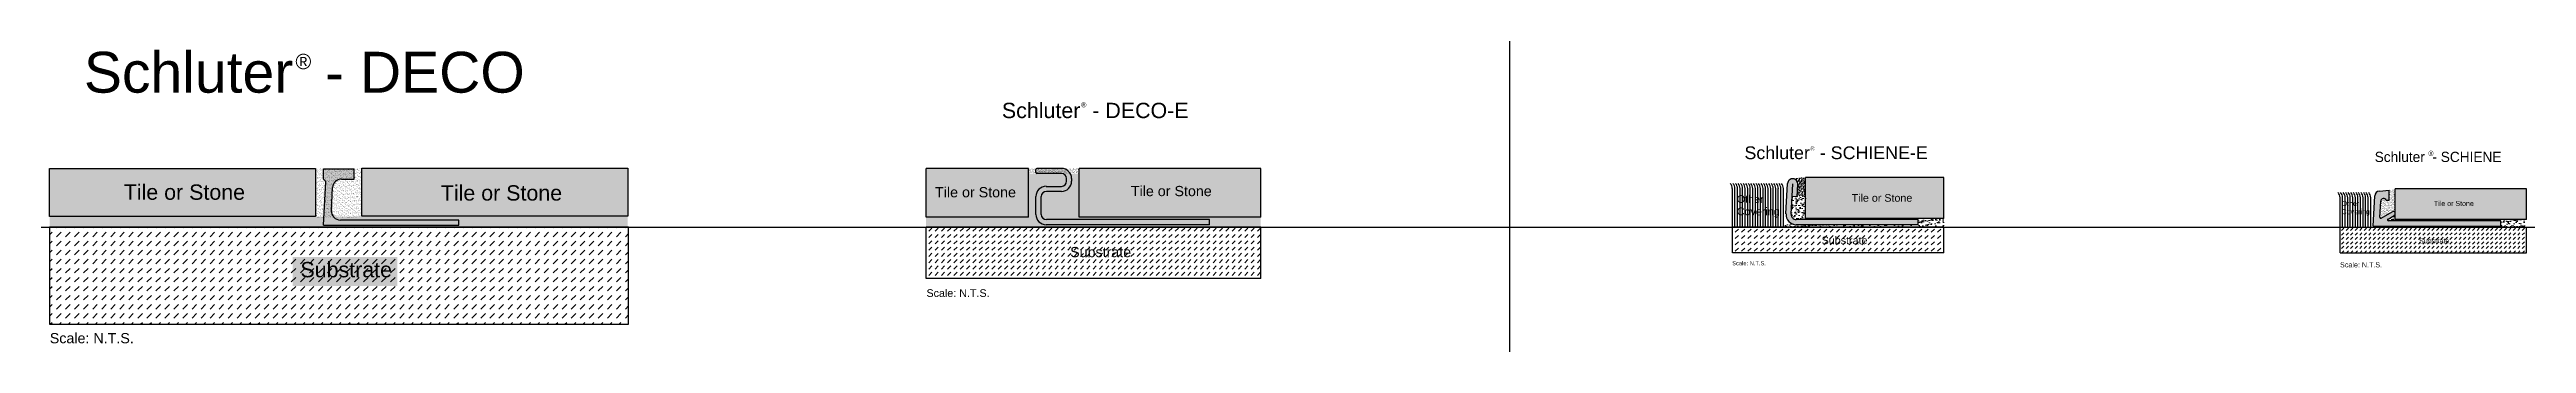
# Model space of a CAD drawing. Header units: inches. Extents: x -272 to 9, y 8 to 62.
# Drawn here: x -65.66 to -46.57, y 51.52 to 53.79 of the extents above; entities that cross this region are included whole.
import ezdxf

# ---------------------------------------------------------------- set-up
doc = ezdxf.new("R2010")
doc.units = ezdxf.units.IN
doc.header["$LTSCALE"] = 0.75
doc.header["$MEASUREMENT"] = 0
doc.linetypes.add('VONLAYER', pattern=[0])
for name, color, linetype in [('1', 1, 'Continuous'), ('INSTALLATION', 7, 'Continuous'), ('INSTALLED', 7, 'Continuous'), ('Profil', 7, 'Continuous'), ('SCHIENE-E', 7, 'Continuous'), ('SCHLÜTER-DECO-E', 7, 'Continuous'), ('SCHLÜTER-SCHIENE-60-PROFILE', 7, 'Continuous'), ('TEXT', 7, 'Continuous'), ('var4', 7, 'Continuous')]:
    doc.layers.add(name, color=color, linetype=linetype)
doc.layers.add('HATCH', color=249, linetype='Continuous', lineweight=15)
doc.styles.add('ARIAL', font='arial.ttf')
doc.styles.add('STYLE1', font='arial.ttf')
pattern_1 = [(37.5, (-69.855054, 42.461675), (-0.000744015, 0.022757716), [0, -0.01795272, 0, -0.0200787, 0, -0.019192875]), (7.5, (-69.855054, 42.461675), (0.02090283, 0.03333237), [0, -0.00968502, 0, -0.01618107, 0, -0.006200775]), (327.5, (-69.869582, 42.461675), (0.03678113, 6.684e-05), [0, -0.0059055, 0, -0.0212598, 0, -0.02775585]), (317.5, (-69.869582, 42.461675), (0.03550536, 0.010366226), [0, -0.00295275, 0, -0.01393698, 0, -0.01594485])]

msp = doc.modelspace()

# ---------------------------------------------------------------- texts
at = {"layer": 'SCHIENE-E', "color": 7, "linetype": 'Continuous', "insert": (-52.693, 52.156), "char_height": 0.0315, "width": 1.33047, "attachment_point": 1, "style": 'STYLE1'}
msp.add_mtext('{\\fArial|b0|i0|c0|p32;Scale: N.T.S.}', dxfattribs=at)
at = {"layer": 'SCHLÜTER-DECO-E', "color": 7, "linetype": 'Continuous', "insert": (-58.904, 51.94), "char_height": 0.05906, "width": 1.20167, "attachment_point": 1, "style": 'STYLE1'}
msp.add_mtext('Scale: N.T.S.', dxfattribs=at)
at = {"layer": 'SCHLÜTER-SCHIENE-60-PROFILE', "color": 7, "linetype": 'Continuous'}
for s, height, p in [('Schluter  - SCHIENE', 0.07874, (-47.741, 52.92)), ('®', 0.0394, (-47.328, 52.967))]:
    msp.add_text(s, height=height, dxfattribs=at).set_placement(p)
at = {"layer": 'SCHLÜTER-SCHIENE-60-PROFILE', "color": 7, "linetype": 'Continuous', "insert": (-48.008, 52.148), "char_height": 0.03937, "width": 1.35026, "attachment_point": 1}
msp.add_mtext('{\\fArial|b0|i0|c0|p32;Scale: N.T.S.}', dxfattribs=at)
at = {"layer": 'TEXT', "color": 7, "linetype": 'Continuous', "style": 'STYLE1'}
for s, height, p in [('Schluter  - DECO', 0.31496, (-65.399, 53.454)), ('®', 0.118, (-63.768, 53.635)), ('Schluter  - DECO-E', 0.11811, (-58.323, 53.258)), ('®', 0.0394, (-57.712, 53.341)), ('Schluter  - SCHIENE-E', 0.09843, (-52.599, 52.942)), ('®', 0.0315, (-52.091, 53.009)), ('Tile or Stone', 0.11811, (-65.092, 52.629)), ('Tile or Stone', 0.11811, (-62.648, 52.623)), ('Tile or Stone', 0.07874, (-58.838, 52.648)), ('Tile or Stone', 0.07874, (-57.329, 52.657)), ('Other', 0.0591, (-52.658, 52.605)), ('Covering', 0.0591, (-52.658, 52.51)), ('Tile or Stone', 0.05906, (-51.773, 52.614)), ('Substrate', 0.0591, (-52.004, 52.287)), ('Substrate', 0.1181, (-63.73, 52.032)), ('Substrate', 0.0787, (-57.797, 52.187))]:
    msp.add_text(s, height=height, dxfattribs=at).set_placement(p)
at = {"layer": 'TEXT', "color": 7, "linetype": 'Continuous'}
for s, height, p in [('Other', 0.0394, (-47.996, 52.581)), ('Covering', 0.0394, (-47.996, 52.518)), ('Tile or Stone', 0.03937, (-47.285, 52.581)), ('Substrate', 0.0394, (-47.399, 52.293))]:
    msp.add_text(s, height=height, dxfattribs=at).set_placement(p)
at = {"layer": 'var4', "linetype": 'VONLAYER', "style": 'ARIAL'}
msp.add_text('Scale: N.T.S.', height=0.07874, dxfattribs=at).set_placement((-65.662, 51.524))

# ---------------------------------------------------------------- hatches: boundary and pattern name
at = {"layer": 'HATCH', "linetype": 'Continuous'}
h = msp.add_hatch(color=9, dxfattribs=at)
h.paths.add_polyline_path([(-58.119, 52.496), (-58.119, 52.87), (-58.907, 52.87), (-58.907, 52.496)])
h.paths.add_polyline_path([(-57.726, 52.496), (-56.328, 52.496), (-56.328, 52.87), (-57.726, 52.87)])
h = msp.add_hatch(dxfattribs=at)
h.set_pattern_fill('AR-SAND', scale=0.023622, style=0)
h.set_pattern_definition([(37.5, (-62.19987, 42.20505), (-0.00148803, 0.04551543), [0, -0.03590544, 0, -0.0401574, 0, -0.03838575]), (7.5, (-62.19987, 42.20505), (0.04180567, 0.06666473), [0, -0.01937004, 0, -0.03236214, 0, -0.01240155]), (327.5, (-62.228924, 42.20505), (0.07356226, 0.00013368), [0, -0.011811, 0, -0.0425196, 0, -0.0555117]), (317.5, (-62.228924, 42.20505), (0.07101072, 0.02073245), [0, -0.0059055, 0, -0.02787396, 0, -0.0318897])])
h.paths.add_polyline_path([(-58.06, 52.516), (-58.06, 52.654, -0.414214), (-57.982, 52.732), (-57.864, 52.732, 0.414214), (-57.824, 52.772), (-57.824, 52.792, 0.414214), (-57.864, 52.831), (-58.119, 52.831), (-58.119, 52.496), (-58.907, 52.496), (-58.907, 52.418), (-56.328, 52.418), (-56.328, 52.496), (-57.726, 52.496), (-57.726, 52.831), (-57.795, 52.831, -0.131652), (-57.785, 52.792), (-57.785, 52.772, -0.414214), (-57.864, 52.693), (-57.98, 52.693, 0.414214), (-58.019, 52.654), (-58.019, 52.516, 0.414214), (-57.98, 52.477), (-56.722, 52.477), (-56.722, 52.437), (-57.982, 52.437, -0.414214)])
h = msp.add_hatch(dxfattribs=at)
h.set_pattern_fill('AR-SAND', scale=0.007874, style=0)
h.set_pattern_definition([(37.5, (-62.199869, 42.205049), (-0.00049601, 0.01517181), [0, -0.01196848, 0, -0.0133858, 0, -0.01279525]), (7.5, (-62.199869, 42.205049), (0.013935222, 0.022221578), [0, -0.00645668, 0, -0.01078738, 0, -0.00413385]), (327.5, (-62.209554, 42.205049), (0.024520753, 4.456e-05), [0, -0.003937, 0, -0.0141732, 0, -0.0185039]), (317.5, (-62.209554, 42.205049), (0.02367024, 0.006910817), [0, -0.0019685, 0, -0.00929132, 0, -0.0106299])])
h.paths.add_polyline_path([(-57.726, 52.87), (-58.119, 52.87), (-58.119, 52.831), (-57.726, 52.831)])
h = msp.add_hatch(color=7, dxfattribs=at)
h.paths.add_polyline_path([(-56.722, 52.477), (-57.98, 52.477, -0.414214), (-58.019, 52.516), (-58.019, 52.654, -0.414214), (-57.98, 52.693), (-57.864, 52.693, 0.414214), (-57.785, 52.772), (-57.785, 52.792, 0.131652), (-57.795, 52.831), (-57.864, 52.831, -0.414214), (-57.824, 52.792), (-57.824, 52.772, -0.414214), (-57.864, 52.732), (-57.982, 52.732, 0.414214), (-58.06, 52.654), (-58.06, 52.516, 0.414214), (-57.982, 52.437), (-56.722, 52.437)])
h.paths.add_polyline_path([(-57.864, 52.87), (-58.053, 52.87, 0.414214), (-58.06, 52.862), (-58.06, 52.839, 0.414214), (-58.053, 52.831), (-57.795, 52.831, 0.267949)])
for color, points in [(7, [(-52.233, 52.654), (-52.193, 52.652), (-52.188, 52.75, 0.414214), (-52.225, 52.792, 0.414214), (-52.267, 52.754), (-52.279, 52.52, 0.429634), (-52.2, 52.437), (-51.26, 52.437), (-51.26, 52.477), (-52.2, 52.477, -0.429634), (-52.24, 52.518)]), (9, [(-52.129, 52.801), (-52.129, 52.486), (-51.063, 52.486), (-51.063, 52.801)])]:
    msp.add_hatch(color=color, dxfattribs=at).paths.add_polyline_path(points)
h = msp.add_hatch(dxfattribs=at)
h.set_pattern_fill('AR-SAND', scale=0.007874, angle=45, style=0)
h.set_pattern_definition([(82.5, (-54.179739, 50.771583), (-0.01107882, 0.01037736), [0, -0.01196848, 0, -0.0133858, 0, -0.01279525]), (52.5, (-54.17974, 50.771583), (-0.00585934, 0.02556672), [0, -0.00645668, 0, -0.01078738, 0, -0.00413385]), (12.5, (-54.186587, 50.764735), (0.01730728, 0.0173703), [0, -0.003937, 0, -0.0141732, 0, -0.0185039]), (2.5, (-54.186587, 50.764735), (0.0118507, 0.02162407), [0, -0.0019685, 0, -0.00929132, 0, -0.0106299])])
h.paths.add_polyline_path([(-52.129, 52.801), (-52.227, 52.792, -0.013091), (-52.225, 52.792, -0.414214), (-52.188, 52.75), (-52.193, 52.652), (-52.129, 52.652)])
h = msp.add_hatch(color=7, dxfattribs=at)
h.dxf.hatch_style = 1
h.paths.add_polyline_path([(-47.695, 52.616), (-47.695, 52.618, -0.817845), (-47.653, 52.624), (-47.63, 52.624), (-47.63, 52.703), (-47.704, 52.696, 0.373885), (-47.74, 52.659), (-47.752, 52.427), (-46.768, 52.427), (-46.768, 52.467), (-47.634, 52.467, -0.767327), (-47.638, 52.481), (-47.59, 52.509, 0.414214), (-47.585, 52.531, 0.414214), (-47.606, 52.536), (-47.69, 52.488, -0.594937), (-47.701, 52.495)])
h = msp.add_hatch(dxfattribs=at)
h.set_pattern_fill('AR-SAND,_O', color=9, scale=0.007874)
h.set_pattern_definition([(37.5, (-47.752302, 52.427363), (-0.000496, 0.0151718), [0, -0.0119685, 0, -0.0133858, 0, -0.01279525]), (7.5, (-47.752302, 52.427363), (0.0139352, 0.0222216), [0, -0.0064567, 0, -0.0107874, 0, -0.00413385]), (327.5, (-47.761987, 52.427363), (0.02452075, 4.456e-05), [0, -0.003937, 0, -0.0141732, 0, -0.0185039]), (317.5, (-47.761987, 52.427363), (0.0236702, 0.0069108), [0, -0.0019685, 0, -0.0092913, 0, -0.0106299])])
h.paths.add_polyline_path([(-47.583, 52.713), (-47.63, 52.703), (-47.63, 52.624), (-47.653, 52.624, 0.817845), (-47.695, 52.618), (-47.695, 52.616), (-47.701, 52.495, 0.594937), (-47.69, 52.488), (-47.606, 52.536, -0.414214), (-47.585, 52.531, -0.131652), (-47.583, 52.523)])
h = msp.add_hatch(color=9, dxfattribs=at)
h.dxf.hatch_style = 1
h.paths.add_polyline_path([(-46.571, 52.713), (-47.583, 52.713), (-47.583, 52.477), (-46.571, 52.477)])
h = msp.add_hatch(dxfattribs=at)
h.set_pattern_fill('AR-SAND', scale=0.019685, angle=45, style=0)
h.set_pattern_definition([(82.5, (-54.17974, 50.771583), (-0.02769705, 0.0259434), [0, -0.0299212, 0, -0.0334645, 0, -0.03198812]), (52.5, (-54.17974, 50.771583), (-0.01464835, 0.0639168), [0, -0.0161417, 0, -0.02696845, 0, -0.01033463]), (12.5, (-54.19686, 50.754462), (0.0432682, 0.04342575), [0, -0.0098425, 0, -0.035433, 0, -0.04625975]), (2.5, (-54.19686, 50.75446), (0.02962675, 0.0540602), [0, -0.00492125, 0, -0.0232283, 0, -0.02657475])])
h.paths.add_polyline_path([(-51.063, 52.486), (-52.129, 52.486), (-52.129, 52.652), (-52.193, 52.652), (-52.233, 52.654), (-52.24, 52.518, 0.429634), (-52.2, 52.477), (-51.26, 52.477), (-51.26, 52.437), (-52.2, 52.437, -0.205725), (-52.257, 52.462), (-52.299, 52.418), (-51.063, 52.418)])
h = msp.add_hatch(dxfattribs=at)
h.set_pattern_fill('AR-SAND,_O', color=9, scale=0.019685)
h.set_pattern_definition([(37.5, (-47.752302, 52.427363), (-0.00124, 0.0379295), [0, -0.0299212, 0, -0.0334645, 0, -0.0319881]), (7.5, (-47.7523, 52.427363), (0.034838, 0.055554), [0, -0.0161417, 0, -0.02696845, 0, -0.0103346]), (327.5, (-47.776515, 52.427363), (0.0613019, 0.0001114), [0, -0.0098425, 0, -0.035433, 0, -0.04625975]), (317.5, (-47.776515, 52.42736), (0.0591756, 0.017277), [0, -0.00492125, 0, -0.0232283, 0, -0.02657475])])
h.paths.add_polyline_path([(-46.571, 52.477), (-47.583, 52.477), (-47.583, 52.523, -0.267949), (-47.59, 52.509), (-47.638, 52.481, 0.767327), (-47.634, 52.467), (-46.768, 52.467), (-46.768, 52.427), (-47.752, 52.427), (-47.772, 52.418), (-46.571, 52.418)])
h = msp.add_hatch(dxfattribs=at)
h.set_pattern_fill('DASH', scale=0.27559, angle=45, style=0)
h.set_pattern_definition([(45, (-62.19987, 42.20505), (4e-18, 0.04871789), [0.03444875, -0.03444875])])
h.paths.add_polyline_path([(-56.328, 52.418), (-58.907, 52.418), (-58.907, 52.024), (-56.328, 52.024)])
h.paths.add_polyline_path([(-57.812, 52.165), (-57.31, 52.165), (-57.31, 52.287), (-57.812, 52.287)], flags=24)
h = msp.add_hatch(dxfattribs=at)
h.set_pattern_fill('DASH', scale=0.27559, angle=45, style=0)
h.set_pattern_definition([(45, (-54.17974, 50.771583), (4e-18, 0.0487179), [0.03444875, -0.03444875])])
h.paths.add_polyline_path([(-52.692, 52.418), (-52.692, 52.221), (-51.063, 52.221), (-51.063, 52.418)])
h.paths.add_polyline_path([(-52.019, 52.271), (-51.636, 52.271), (-51.636, 52.363), (-52.019, 52.363)], flags=24)
h = msp.add_hatch(dxfattribs=at)
h.set_pattern_fill('DASH,_O', scale=0.19685, angle=45)
h.set_pattern_definition([(45, (-47.752302, 52.427363), (2e-18, 0.0347985), [0.02460625, -0.02460625])])
h.paths.add_polyline_path([(-46.571, 52.418), (-48.008, 52.418), (-48.008, 52.221), (-46.571, 52.221)])
h.paths.add_polyline_path([(-47.407, 52.283), (-47.156, 52.283), (-47.156, 52.344), (-47.407, 52.344)], flags=24)
at = {"layer": 'SCHLÜTER-DECO-E', "linetype": 'Continuous'}
for color, points in [(253, [(-65.664, 52.87), (-63.615, 52.87), (-63.615, 52.5), (-65.664, 52.5)]), (7, [(-63.535, 52.771), (-63.552, 52.434), (-62.509, 52.434), (-62.509, 52.473), (-63.422, 52.473, -0.429634), (-63.491, 52.546), (-63.482, 52.723, -0.39896), (-63.413, 52.788), (-63.316, 52.788), (-63.316, 52.867), (-63.552, 52.867), (-63.552, 52.788)]), (253, [(-63.256, 52.872), (-61.207, 52.872), (-61.207, 52.502), (-63.256, 52.502)])]:
    msp.add_hatch(color=color, dxfattribs=at).paths.add_polyline_path(points)
h = msp.add_hatch(dxfattribs=at)
h.set_pattern_fill('AR-SAND', scale=0.011811, style=0)
h.set_pattern_definition(pattern_1)
h.paths.add_polyline_path([(-63.609, 52.87), (-63.262, 52.87), (-63.262, 52.488), (-63.609, 52.488)])
h = msp.add_hatch(dxfattribs=at)
h.set_pattern_fill('AR-SAND', scale=0.011811, style=0)
h.set_pattern_definition(pattern_1)
h.paths.add_polyline_path([(-65.664, 52.5), (-61.207, 52.5), (-61.207, 52.418), (-65.664, 52.418)])
h = msp.add_hatch(dxfattribs=at)
h.set_pattern_fill('DASH', scale=0.3937, angle=45, style=0)
h.set_pattern_definition([(45, (-69.855054, 42.461675), (4e-18, 0.06959698), [0.0492125, -0.0492125])])
h.paths.add_polyline_path([(-61.201, 52.418), (-65.664, 52.418), (-65.664, 51.67), (-61.201, 51.67)])
at = {"layer": 'SCHLÜTER-DECO-E', "linetype": 'Continuous', "true_color": 0xffffff}
msp.add_hatch(color=7, dxfattribs=at).paths.add_polyline_path([(-63.789, 52.188), (-62.982, 52.188), (-62.982, 51.965), (-63.789, 51.965)])

# ---------------------------------------------------------------- linework, layer by layer
at = {"layer": '1'}
for p, q in [((-54.41, 57.541), (-54.41, 47.509)), ((-90.769, 52.418), (8.64, 52.418))]:
    msp.add_line(p, q, dxfattribs=at)
at = {"layer": 'INSTALLATION', "color": 1, "linetype": 'Continuous'}
for p, q in [((-46.571, 52.713), (-47.583, 52.713)), ((-47.583, 52.477), (-47.583, 52.713)), ((-46.571, 52.477), (-46.571, 52.713)), ((-48.008, 52.221), (-48.008, 52.645)), ((-47.989, 52.418), (-47.989, 52.645)), ((-47.969, 52.418), (-47.969, 52.645)), ((-47.949, 52.418), (-47.949, 52.645)), ((-47.929, 52.418), (-47.929, 52.645)), ((-47.91, 52.418), (-47.91, 52.645)), ((-47.89, 52.418), (-47.89, 52.645)), ((-47.87, 52.418), (-47.87, 52.645)), ((-47.851, 52.418), (-47.851, 52.645)), ((-47.831, 52.418), (-47.831, 52.645)), ((-47.811, 52.418), (-47.811, 52.645)), ((-47.792, 52.418), (-47.792, 52.645)), ((-47.772, 52.418), (-47.772, 52.645)), ((-48.008, 52.418), (-46.571, 52.418)), ((-46.571, 52.477), (-47.583, 52.477)), ((-46.571, 52.221), (-46.571, 52.418)), ((-48.008, 52.221), (-46.571, 52.221))]:
    msp.add_line(p, q, dxfattribs=at)
for centre in [(-48.067, 52.645), (-48.048, 52.645), (-48.028, 52.645), (-48.008, 52.645), (-47.989, 52.645), (-47.969, 52.645), (-47.949, 52.645), (-47.929, 52.645), (-47.91, 52.645), (-47.89, 52.645), (-47.87, 52.645), (-47.851, 52.645), (-47.831, 52.645)]:
    msp.add_arc(centre, 0.0591, 0, 41.8103, dxfattribs=at)
at = {"layer": 'INSTALLED', "color": 1, "linetype": 'Continuous'}
for p, q in [((-58.907, 52.496), (-58.907, 52.87)), ((-58.119, 52.87), (-58.907, 52.87)), ((-58.119, 52.496), (-58.119, 52.87)), ((-56.328, 52.87), (-57.726, 52.87)), ((-57.726, 52.496), (-57.726, 52.87)), ((-56.328, 52.496), (-56.328, 52.87)), ((-52.692, 52.418), (-52.692, 52.715)), ((-52.673, 52.418), (-52.673, 52.715)), ((-52.653, 52.418), (-52.653, 52.715)), ((-52.633, 52.418), (-52.633, 52.715)), ((-52.614, 52.418), (-52.614, 52.715)), ((-52.594, 52.418), (-52.594, 52.715)), ((-52.574, 52.418), (-52.574, 52.715)), ((-52.555, 52.418), (-52.555, 52.715)), ((-52.535, 52.418), (-52.535, 52.715)), ((-52.515, 52.418), (-52.515, 52.715)), ((-52.496, 52.418), (-52.496, 52.715)), ((-52.476, 52.418), (-52.476, 52.715)), ((-52.456, 52.418), (-52.456, 52.715)), ((-52.437, 52.418), (-52.437, 52.715)), ((-52.417, 52.418), (-52.417, 52.715)), ((-52.397, 52.418), (-52.397, 52.715)), ((-52.378, 52.418), (-52.378, 52.715)), ((-52.358, 52.418), (-52.358, 52.715)), ((-52.338, 52.418), (-52.338, 52.715)), ((-52.318, 52.418), (-52.318, 52.715)), ((-52.299, 52.418), (-52.299, 52.715)), ((-51.063, 52.801), (-52.129, 52.801)), ((-52.129, 52.486), (-52.129, 52.801)), ((-51.063, 52.486), (-51.063, 52.801)), ((-58.119, 52.496), (-58.907, 52.496)), ((-58.907, 52.024), (-58.907, 52.418)), ((-56.328, 52.418), (-58.907, 52.418)), ((-56.328, 52.496), (-57.726, 52.496)), ((-56.328, 52.024), (-56.328, 52.418)), ((-52.692, 52.221), (-52.692, 52.418)), ((-51.063, 52.418), (-52.692, 52.418)), ((-51.063, 52.486), (-52.129, 52.486)), ((-51.063, 52.221), (-51.063, 52.418)), ((-51.063, 52.221), (-52.692, 52.221)), ((-56.328, 52.024), (-58.907, 52.024))]:
    msp.add_line(p, q, dxfattribs=at)
for centre in [(-52.752, 52.715), (-52.732, 52.715), (-52.712, 52.715), (-52.692, 52.715), (-52.673, 52.715), (-52.653, 52.715), (-52.633, 52.715), (-52.614, 52.715), (-52.594, 52.715), (-52.574, 52.715), (-52.555, 52.715), (-52.535, 52.715), (-52.515, 52.715), (-52.496, 52.715), (-52.476, 52.715), (-52.456, 52.715), (-52.437, 52.715), (-52.417, 52.715), (-52.397, 52.715), (-52.378, 52.715), (-52.358, 52.715)]:
    msp.add_arc(centre, 0.0591, 0, 41.8103, dxfattribs=at)
at = {"layer": 'Profil'}
for p, q in [((-63.552, 52.867), (-63.316, 52.867)), ((-63.552, 52.788), (-63.552, 52.867)), ((-63.552, 52.788), (-63.535, 52.771)), ((-63.552, 52.434), (-63.535, 52.771)), ((-63.491, 52.546), (-63.482, 52.723)), ((-63.413, 52.788), (-63.316, 52.788)), ((-63.316, 52.788), (-63.316, 52.867)), ((-63.552, 52.434), (-62.509, 52.434)), ((-62.509, 52.473), (-63.422, 52.473)), ((-62.509, 52.434), (-62.509, 52.473))]:
    msp.add_line(p, q, dxfattribs=at)
for centre, start, end in [((-63.413, 52.719), 90, 177), ((-63.422, 52.542), 177, 270)]:
    msp.add_arc(centre, 0.0689, start, end, dxfattribs=at)
at = {"layer": 'SCHIENE-E', "color": 7, "linetype": 'Continuous'}
for p, q in [((-52.279, 52.52), (-52.267, 52.754)), ((-52.24, 52.518), (-52.227, 52.752)), ((-52.193, 52.652), (-52.188, 52.75)), ((-52.193, 52.652), (-52.233, 52.654)), ((-51.26, 52.477), (-52.2, 52.477)), ((-51.26, 52.437), (-52.2, 52.437)), ((-51.26, 52.437), (-51.26, 52.477))]:
    msp.add_line(p, q, dxfattribs=at)
for centre, radius, start, end in [((-52.227, 52.752), 0.0394, 87, 177), ((-52.227, 52.752), 0.0394, 357, 87), ((-52.2, 52.516), 0.0787, 177, 270), ((-52.2, 52.516), 0.0394, 177, 270)]:
    msp.add_arc(centre, radius, start, end, dxfattribs=at)
at = {"layer": 'SCHLÜTER-DECO-E', "color": 7, "linetype": 'Continuous'}
for p, q in [((-58.06, 52.839), (-58.06, 52.862)), ((-57.864, 52.87), (-58.053, 52.87)), ((-57.864, 52.831), (-58.053, 52.831)), ((-57.982, 52.732), (-57.864, 52.732)), ((-57.824, 52.772), (-57.824, 52.792)), ((-57.785, 52.772), (-57.785, 52.792)), ((-58.06, 52.516), (-58.06, 52.654)), ((-58.019, 52.516), (-58.019, 52.654)), ((-57.864, 52.693), (-57.98, 52.693)), ((-56.722, 52.437), (-57.982, 52.437)), ((-56.722, 52.477), (-57.98, 52.477)), ((-56.722, 52.437), (-56.722, 52.477))]:
    msp.add_line(p, q, dxfattribs=at)
at = {"layer": 'SCHLÜTER-DECO-E', "color": 1, "linetype": 'Continuous'}
for points in [[(-65.664, 52.87), (-63.615, 52.87), (-63.615, 52.5), (-65.664, 52.5)], [(-63.256, 52.872), (-61.207, 52.872), (-61.207, 52.502), (-63.256, 52.502)]]:
    msp.add_lwpolyline(points, close=True, dxfattribs=at)
at = {"layer": 'SCHLÜTER-DECO-E', "color": 7, "linetype": 'Continuous'}
msp.add_lwpolyline([(-61.201, 52.418), (-65.664, 52.418), (-65.664, 51.67), (-61.201, 51.67)], close=True, dxfattribs=at)
for centre, radius, start, end in [((-58.053, 52.862), 0.00787, 90, 180), ((-58.053, 52.839), 0.00787, 180, 270), ((-57.982, 52.654), 0.0787, 90, 180), ((-57.864, 52.792), 0.0787, 0, 90), ((-57.864, 52.792), 0.0394, 0, 90), ((-57.864, 52.772), 0.0787, 270, 0), ((-57.864, 52.772), 0.0394, 270, 0), ((-57.982, 52.516), 0.0787, 180, 270), ((-57.98, 52.654), 0.0394, 90, 180), ((-57.98, 52.516), 0.0394, 180, 270)]:
    msp.add_arc(centre, radius, start, end, dxfattribs=at)
at = {"layer": 'SCHLÜTER-SCHIENE-60-PROFILE', "color": 7, "linetype": 'Continuous'}
for p, q in [((-47.704, 52.696), (-47.63, 52.703)), ((-47.63, 52.624), (-47.63, 52.703)), ((-47.752, 52.427), (-47.74, 52.659)), ((-47.701, 52.495), (-47.695, 52.616)), ((-47.695, 52.616), (-47.695, 52.618)), ((-47.69, 52.488), (-47.606, 52.536)), ((-47.63, 52.624), (-47.653, 52.624)), ((-47.638, 52.481), (-47.59, 52.509)), ((-47.752, 52.427), (-46.768, 52.427)), ((-46.768, 52.467), (-47.634, 52.467)), ((-46.768, 52.427), (-46.768, 52.467))]:
    msp.add_line(p, q, dxfattribs=at)
for centre, radius, start, end in [((-47.701, 52.657), 0.0394, 95, 177), ((-47.673, 52.617), 0.0217, 19.8886, 177), ((-47.598, 52.523), 0.0157, 30, 120), ((-47.598, 52.523), 0.0157, 300, 30), ((-47.694, 52.495), 0.00787, 177, 300), ((-47.634, 52.475), 0.00787, 120, 270)]:
    msp.add_arc(centre, radius, start, end, dxfattribs=at)

msp.set_redraw_order([(e.dxf.handle, doc.entitydb.next_handle()) for e in msp.query("TEXT MTEXT ATTDEF DIMENSION ARC_DIMENSION")])  # texts and dimensions are drawn at this point

doc.saveas('drawing.dxf')
